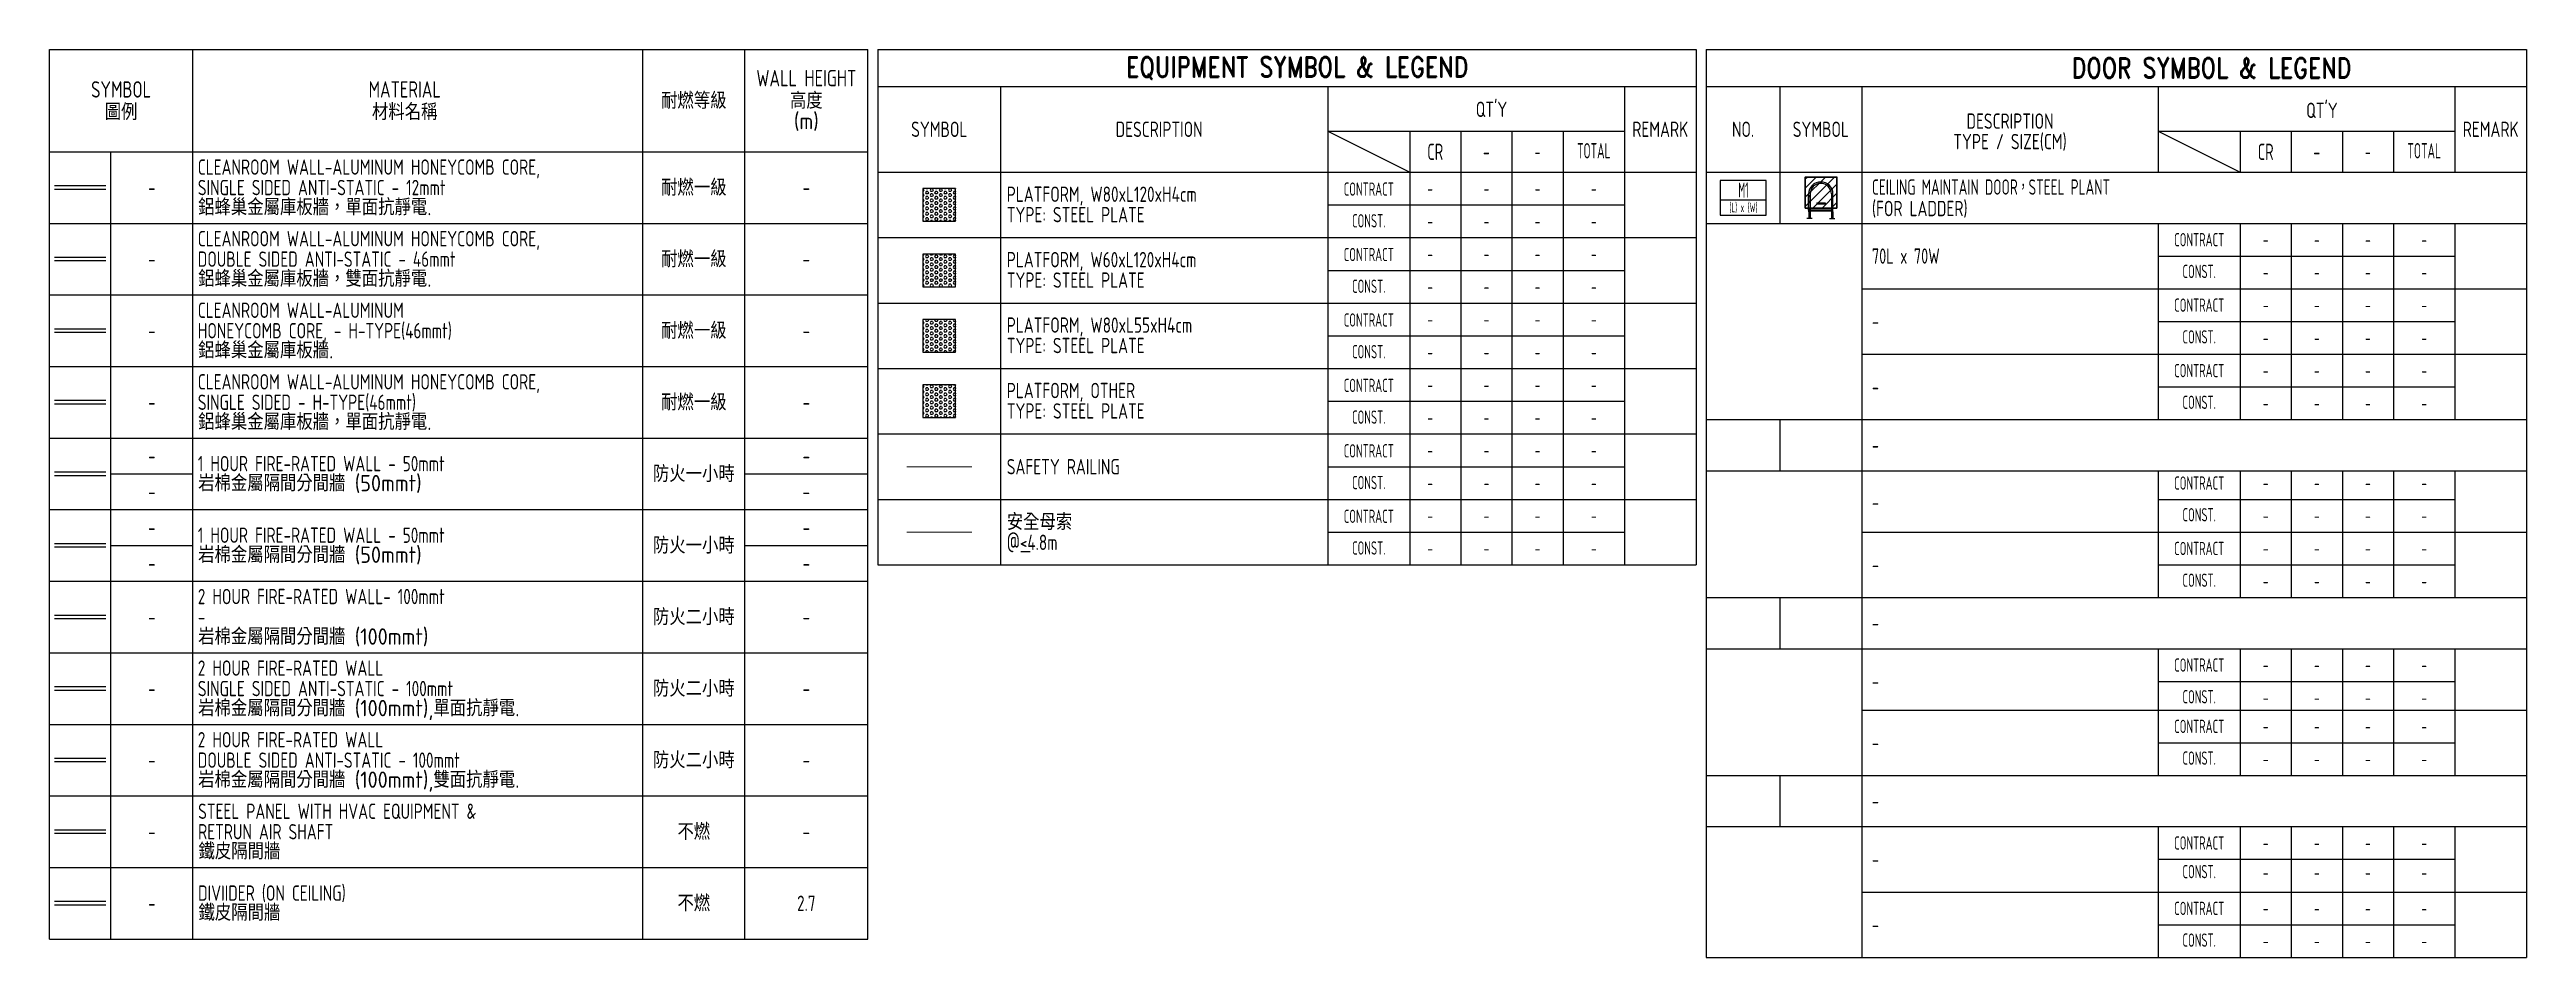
# Model space of a CAD drawing. Extents: x 73996 to 686888, y -9729 to 263202.
# Drawn here: x 565788 to 686888, y 212243 to 256643 of the extents above; entities that cross this region are included whole.
import ezdxf
from ezdxf.enums import TextEntityAlignment as Align

# ---------------------------------------------------------------- set-up
doc = ezdxf.new("R2010")
doc.units = 0
doc.header["$LTSCALE"] = 20
for name, color, linetype in [('A FAB_Handrail', 30, 'BATTING2'), ('A-CAT-80x120_FAB A', 213, 'Continuous'), ('A-CAT-80x55_FAB A', 133, 'Continuous'), ('A-CAT-Other_FAB A', 165, 'Continuous'), ('A-CAT-W60xL120', 150, 'Continuous'), ('a-DIVIDER-D1', 90, 'Continuous'), ('A-hurdle', 10, 'FENCELINE1'), ('A-W-2F', 244, 'Continuous'), ('A-W-D-2F', 30, 'Continuous'), ('a-w-d-P2', 140, 'Continuous'), ('A-W-DCC-D2', 200, 'Continuous'), ('A-W-P3', 24, 'Continuous'), ('A-W-R1', 190, 'Continuous'), ('A-W-S-2F', 184, 'Continuous'), ('a-W-s-P1', 106, 'Continuous'), ('a-W-s-P4', 154, 'Continuous'), ('A-W-Ss1', 191, 'Continuous'), ('DOOR-TXT_B', 3, 'Continuous'), ('Lad-Door', 160, 'Continuous'), ('NOTEFORM', 5, 'Continuous'), ('NOTEFORM-1', 2, 'Continuous'), ('NOTETEXT', 4, 'Continuous'), ('NOTETEXT-Const.', 4, 'Continuous'), ('NOTETEXT-RFP', 1, 'Continuous')]:
    doc.layers.add(name, color=color, linetype=linetype)
doc.styles.add('AA-TXT', font='isocp.shx', dxfattribs={"width": 0.8, "bigfont": 'chineset.shx'})
doc.styles.add('ROMAND', font='romand.shx', dxfattribs={"height": 5, "bigfont": 'chineset.shx'})
doc.linetypes.add('BATTING2', pattern='A,5e-05,-0.05,[134,ltypeshp.shx,S=0.05,R=0,X=-0.05,Y=0],-0.1,[134,ltypeshp.shx,S=0.05,R=180,X=0.05,Y=0],-0.05', length=0.20005)
doc.linetypes.add('FENCELINE1', pattern='A,0.25,-0.1,[133,ltypeshp.shx,S=0.1,R=0,X=-0.1,Y=0],-0.1,1', length=1.45)

msp = doc.modelspace()

# ---------------------------------------------------------------- texts
at = {"layer": 'NOTETEXT', "style": 'AA-TXT', "width": 0.8}
for s, p in [('WALL HEIGHT', (602788, 255243)), ('SYMBOL', (569288, 254693)), ('MATERIAL', (583154, 254693))]:
    msp.add_text(s, height=800, dxfattribs=at).set_placement(p, align=Align.MIDDLE_CENTER)
at = {"layer": 'NOTETEXT'}
for s, height, style, width, p in [('EQUIPMENT SYMBOL & LEGEND', 1000, 'ROMAND', 0.8, (626788, 255743)), ('DOOR SYMBOL & LEGEND', 1000, 'ROMAND', 0.8, (671488, 255743)), ('SYMBOL', 750, 'AA-TXT', 0.8, (609288, 252743)), ('DESCRIPTION', 750, 'AA-TXT', 0.8, (620038, 252743)), ("QT'Y", 750, 'AA-TXT', 0.8, (636288, 253793)), ('REMARK', 750, 'AA-TXT', 0.8, (644538, 252743)), ('NO.', 750, 'AA-TXT', 0.8, (648588, 252743)), ('SYMBOL', 750, 'AA-TXT', 0.8, (652388, 252743)), ('DESCRIPTION', 750, 'AA-TXT', 0.8, (661638, 253143)), ("QT'Y", 750, 'AA-TXT', 0.8, (676888, 253743)), ('REMARK', 750, 'AA-TXT', 0.8, (685138, 252743)), ('CR', 800, 'AA-TXT', 0.7, (633538, 251643)), ('TOTAL', 750, 'AA-TXT', 0.6, (641288, 251693)), ('TYPE / SIZE(CM)', 750, 'AA-TXT', 0.8, (661638, 252143)), ('CR', 800, 'AA-TXT', 0.7, (674138, 251643)), ('TOTAL', 750, 'AA-TXT', 0.6, (681888, 251693)), ('-', 800, 'AA-TXT', 0.7, (636038, 251643)), ('-', 750, 'AA-TXT', 0.6, (638538, 251643)), ('-', 800, 'AA-TXT', 0.7, (676638, 251643)), ('-', 750, 'AA-TXT', 0.6, (679138, 251643)), ('-', 750, 'AA-TXT', 0.8, (570788, 249893)), ('-', 750, 'AA-TXT', 0.8, (602788, 249893)), ('CONTRACT', 650, 'AA-TXT', 0.65, (630288, 249818)), ('CONTRACT', 650, 'AA-TXT', 0.65, (630288, 249818)), ('CONST.', 650, 'AA-TXT', 0.65, (630288, 248268)), ('CONTRACT', 650, 'AA-TXT', 0.65, (670888, 247343)), ('-', 750, 'AA-TXT', 0.8, (570788, 246393)), ('-', 750, 'AA-TXT', 0.8, (602788, 246393)), ('CONTRACT', 650, 'AA-TXT', 0.65, (630288, 246618)), ('CONST.', 650, 'AA-TXT', 0.65, (670888, 245793)), ('CONST.', 650, 'AA-TXT', 0.65, (630288, 245068)), ('CONTRACT', 650, 'AA-TXT', 0.65, (630288, 243418)), ('CONTRACT', 650, 'AA-TXT', 0.65, (670888, 244143)), ('-', 750, 'AA-TXT', 0.8, (570788, 242893)), ('-', 750, 'AA-TXT', 0.8, (602788, 242893)), ('CONST.', 650, 'AA-TXT', 0.65, (670888, 242593)), ('CONST.', 650, 'AA-TXT', 0.65, (630288, 241868)), ('CONTRACT', 650, 'AA-TXT', 0.65, (670888, 240943)), ('CONTRACT', 650, 'AA-TXT', 0.65, (630288, 240218)), ('CONTRACT', 650, 'AA-TXT', 0.65, (630288, 240218)), ('-', 750, 'AA-TXT', 0.8, (570788, 239393)), ('-', 750, 'AA-TXT', 0.8, (602788, 239393)), ('CONST.', 650, 'AA-TXT', 0.65, (630288, 238668)), ('CONST.', 650, 'AA-TXT', 0.65, (670888, 239393)), ('-', 750, 'AA-TXT', 0.8, (570788, 236768)), ('-', 750, 'AA-TXT', 0.8, (602788, 236768)), ('CONTRACT', 650, 'AA-TXT', 0.65, (630288, 237018)), ('-', 750, 'AA-TXT', 0.8, (570788, 235018)), ('-', 750, 'AA-TXT', 0.8, (602788, 235018)), ('CONST.', 650, 'AA-TXT', 0.65, (630288, 235468)), ('CONTRACT', 650, 'AA-TXT', 0.65, (670888, 235443)), ('CONTRACT', 650, 'AA-TXT', 0.65, (630288, 233818)), ('CONST.', 650, 'AA-TXT', 0.65, (670888, 233893)), ('-', 750, 'AA-TXT', 0.8, (570788, 233268)), ('-', 750, 'AA-TXT', 0.8, (602788, 233268)), ('CONST.', 650, 'AA-TXT', 0.65, (630288, 232268)), ('CONTRACT', 650, 'AA-TXT', 0.65, (670888, 232243)), ('-', 750, 'AA-TXT', 0.8, (570788, 231518)), ('-', 750, 'AA-TXT', 0.8, (602788, 231518)), ('CONST.', 650, 'AA-TXT', 0.65, (670888, 230693)), ('-', 750, 'AA-TXT', 0.8, (570788, 228893)), ('-', 750, 'AA-TXT', 0.8, (602788, 228893)), ('CONTRACT', 650, 'AA-TXT', 0.65, (670888, 226543)), ('-', 750, 'AA-TXT', 0.8, (570788, 225393)), ('-', 750, 'AA-TXT', 0.8, (602788, 225393)), ('CONST.', 650, 'AA-TXT', 0.65, (670888, 224993)), ('CONTRACT', 650, 'AA-TXT', 0.65, (670888, 223543)), ('-', 750, 'AA-TXT', 0.8, (570788, 221893)), ('-', 750, 'AA-TXT', 0.8, (602788, 221893)), ('CONST.', 650, 'AA-TXT', 0.65, (670888, 221993)), ('-', 750, 'AA-TXT', 0.8, (570788, 218393)), ('-', 750, 'AA-TXT', 0.8, (602788, 218393)), ('CONTRACT', 650, 'AA-TXT', 0.65, (670888, 217843)), ('CONST.', 650, 'AA-TXT', 0.65, (670888, 216443)), ('-', 750, 'AA-TXT', 0.8, (570788, 214893)), ('2.7', 750, 'AA-TXT', 0.8, (602788, 214893)), ('CONTRACT', 650, 'AA-TXT', 0.65, (670888, 214643)), ('CONST.', 650, 'AA-TXT', 0.65, (670888, 213093))]:
    msp.add_text(s, height=height, dxfattribs=dict(at, style=style, width=width)).set_placement(p, align=Align.MIDDLE)
at = {"layer": 'NOTETEXT', "style": 'AA-TXT'}
for s, p in [('耐燃等級', (597288, 254143)), ('高度', (602788, 254143)), ('圖例', (569288, 253593)), ('材料名稱', (583154, 253593)), ('(m)', (602788, 253143)), ('耐燃一級', (597288, 249893)), ('耐燃一級', (597288, 246393)), ('耐燃一級', (597288, 242893)), ('耐燃一級', (597288, 239393)), ('防火一小時', (597288, 235893)), ('防火一小時', (597288, 232393)), ('防火二小時', (597288, 228893)), ('防火二小時', (597288, 225393)), ('防火二小時', (597288, 221893)), ('不燃', (597288, 218393)), ('不燃', (597288, 214893))]:
    msp.add_text(s, height=800, dxfattribs=at).set_placement(p, align=Align.MIDDLE_CENTER)
for s, width, p in [('CLEANROOM WALL-ALUMINUM HONEYCOMB CORE,', 0.8, (573038, 250893)), ('SINGLE SIDED ANTI-STATIC - 12mmt', 0.8, (573038, 249893)), ('PLATFORM, W80xL120xH4cm', 0.8, (612588, 249568)), ('CEILING MAINTAIN DOOR，STEEL PLANT', 0.7, (654888, 249918)), ('TYPE: STEEL PLATE', 0.8, (612588, 248568)), ('(FOR LADDER)', 0.8, (654888, 248868)), ('CLEANROOM WALL-ALUMINUM HONEYCOMB CORE,', 0.8, (573038, 247393)), ('DOUBLE SIDED ANTI-STATIC - 46mmt', 0.8, (573038, 246393)), ('PLATFORM, W60xL120xH4cm', 0.8, (612588, 246368)), ('70L x 70W', 0.75, (654888, 246543)), ('TYPE: STEEL PLATE', 0.8, (612588, 245368)), ('CLEANROOM WALL-ALUMINUM ', 0.8, (573038, 243893)), ('PLATFORM, W80xL55xH4cm', 0.8, (612588, 243168)), ('HONEYCOMB CORE, - H-TYPE(46mmt)', 0.8, (573038, 242893)), ('TYPE: STEEL PLATE', 0.8, (612588, 242168)), ('-', 0.75, (654888, 243343)), ('SINGLE SIDED - H-TYPE(46mmt)', 0.8, (573038, 239393)), ('CLEANROOM WALL-ALUMINUM HONEYCOMB CORE,', 0.8, (573038, 240393)), ('PLATFORM, OTHER', 0.8, (612588, 239968)), ('-', 0.75, (654888, 240143)), ('TYPE: STEEL PLATE', 0.8, (612588, 238968)), ('1 HOUR FIRE-RATED WALL - 50mmt', 0.8, (573038, 236393)), ('SAFETY RAILING', 0.8, (612588, 236243)), ('-', 0.75, (654888, 237293)), ('-', 0.75, (654888, 234493)), ('1 HOUR FIRE-RATED WALL - 50mmt', 0.8, (573038, 232893)), ('@<4.8m', 0.8, (612588, 232543)), ('-', 0.75, (654888, 231443)), ('2 HOUR FIRE-RATED WALL- 100mmt', 0.8, (573038, 229893)), ('-', 0.8, (573038, 228893)), ('-', 0.75, (654888, 228593)), ('2 HOUR FIRE-RATED WALL', 0.8, (573038, 226393)), ('SINGLE SIDED ANTI-STATIC - 100mmt', 0.8, (573038, 225393)), ('-', 0.75, (654888, 225743)), ('2 HOUR FIRE-RATED WALL', 0.8, (573038, 222893)), ('DOUBLE SIDED ANTI-STATIC - 100mmt', 0.8, (573038, 221893)), ('-', 0.75, (654888, 222743)), ('STEEL PANEL WITH HVAC EQUIPMENT &', 0.8, (573054, 219393)), ('-', 0.75, (654888, 219893)), ('RETRUN AIR SHAFT', 0.8, (573054, 218393)), ('-', 0.75, (654888, 217043)), ('DIVIIDER (ON CEILING)', 0.8, (573054, 215393)), ('-', 0.75, (654888, 213843))]:
    msp.add_text(s, height=750, dxfattribs=dict(at, width=width)).set_placement(p, align=Align.MIDDLE_LEFT)
for s, p in [('鋁蜂巢金屬庫板牆，單面抗靜電.', (573054, 248938)), ('鋁蜂巢金屬庫板牆，雙面抗靜電.', (573054, 245438)), ('鋁蜂巢金屬庫板牆.', (573054, 241938)), ('鋁蜂巢金屬庫板牆，單面抗靜電.', (573054, 238438)), ('岩棉金屬隔間分間牆 (50mmt)', (573054, 235438)), ('安全母索', (612588, 233543)), ('岩棉金屬隔間分間牆 (50mmt)', (573054, 231938)), ('岩棉金屬隔間分間牆 (100mmt)', (573054, 227938)), ('岩棉金屬隔間分間牆 (100mmt),單面抗靜電.', (573054, 224438)), ('岩棉金屬隔間分間牆 (100mmt),雙面抗靜電.', (573054, 220938)), ('鐵皮隔間牆', (573070, 217438)), ('鐵皮隔間牆', (573070, 214438))]:
    msp.add_text(s, height=800, dxfattribs=at).set_placement(p, align=Align.MIDDLE_LEFT)
at = {"layer": 'NOTETEXT-Const.', "style": 'AA-TXT', "width": 0.7}
for p in [(633288, 248243), (636038, 248243), (638538, 248243), (641288, 248243), (633288, 245043), (636038, 245043), (638538, 245043), (641288, 245043), (674138, 245743), (676638, 245743), (679138, 245743), (681888, 245743), (674138, 242543), (676638, 242543), (679138, 242543), (681888, 242543), (633288, 241843), (636038, 241843), (638538, 241843), (641288, 241843), (633288, 238643), (636038, 238643), (638538, 238643), (641288, 238643), (674138, 239343), (676638, 239343), (679138, 239343), (681888, 239343), (633288, 235443), (636038, 235443), (638538, 235443), (641288, 235443), (674138, 233843), (676638, 233843), (679138, 233843), (681888, 233843), (633288, 232243), (636038, 232243), (638538, 232243), (641288, 232243), (674138, 230643), (676638, 230643), (679138, 230643), (681888, 230643), (674138, 224943), (676638, 224943), (679138, 224943), (681888, 224943), (674138, 221943), (676638, 221943), (679138, 221943), (681888, 221943), (674138, 216393), (676638, 216393), (679138, 216393), (681888, 216393), (674138, 213043), (676638, 213043), (679138, 213043), (681888, 213043)]:
    msp.add_text('-', height=650, dxfattribs=at).set_placement(p, align=Align.MIDDLE)
at = {"layer": 'NOTETEXT-RFP', "style": 'AA-TXT', "width": 0.7}
for p in [(633288, 249843), (636038, 249843), (638538, 249843), (641288, 249843), (674138, 247343), (676638, 247343), (679138, 247343), (681888, 247343), (633288, 246643), (636038, 246643), (638538, 246643), (641288, 246643), (674138, 244143), (676638, 244143), (679138, 244143), (681888, 244143), (633288, 243443), (636038, 243443), (638538, 243443), (641288, 243443), (633288, 240243), (636038, 240243), (638538, 240243), (641288, 240243), (674138, 240943), (676638, 240943), (679138, 240943), (681888, 240943), (633288, 237043), (636038, 237043), (638538, 237043), (641288, 237043), (674138, 235443), (676638, 235443), (679138, 235443), (681888, 235443), (633288, 233843), (636038, 233843), (638538, 233843), (641288, 233843), (674138, 232243), (676638, 232243), (679138, 232243), (681888, 232243), (674138, 226543), (676638, 226543), (679138, 226543), (681888, 226543), (674138, 223543), (676638, 223543), (679138, 223543), (681888, 223543), (674138, 217843), (676638, 217843), (679138, 217843), (681888, 217843), (674138, 214643), (676638, 214643), (679138, 214643), (681888, 214643)]:
    msp.add_text('-', height=650, dxfattribs=at).set_placement(p, align=Align.MIDDLE)

# ---------------------------------------------------------------- blocks, each defined once
blk = doc.blocks.new('DOOR-MARK')
for p, q in [((2.95, 2.5), (-3.05, 2.5)), ((-3.05, 2.5), (-3.05, 0)), ((-3.05, 0), (-3.05, -2)), ((2.95, 0), (2.95, 2.5)), ((2.95, -2), (2.95, 0)), ((-3.05, -2), (2.95, -2))]:
    blk.add_line(p, q)
at = {"color": 2}
blk.add_line((-3.05, 0), (2.95, 0), dxfattribs=at)
at = {"style": 'AA-TXT', "width": 0.5}
blk.add_attdef('NO.', text='', height=2, dxfattribs=at).set_placement((0, 1.25), align=Align.MIDDLE)
at = {"color": 1, "style": 'AA-TXT', "width": 0.45}
blk.add_attdef('120+180x300', text='', height=1.25, dxfattribs=at).set_placement((0, -1), align=Align.MIDDLE)
blk = doc.blocks.new('LAD-1')
at = {"layer": 'Lad-Door'}
h = blk.add_hatch(dxfattribs=at)
h.set_pattern_fill('ANSI31', color=256, scale=5, angle=90, style=0)
h.set_pattern_definition([(135, (-12160, -3829.884), (-11.22532, -11.22532), [])])
h.paths.add_polyline_path([(-101.3, -37.9), (-101.3, 38.5), (-25.8, 38.5), (-25.8, -37.9)])
at = {"color": 0}
for p, q in [((-86.2, 1.7), (-90, 1.7)), ((-79.5, 17.4), (-82.2, 20.1)), ((-77.4, 19.5), (-80.1, 22.2)), ((-16.8, 29.8), (-60.2, 29.8)), ((-60.2, 26), (-16.8, 26)), ((-56.1, 26), (-56.1, 29.8)), ((-53.1, 26), (-53.1, 29.8)), ((-41.8, 26), (-41.8, 29.8)), ((-41.8, 26), (-41.8, 29.8)), ((-38.8, 26), (-38.8, 29.8)), ((-24.8, 26), (-24.8, 29.8)), ((-24.8, 29.8), (-16.8, 26)), ((-16.8, 29.8), (-24.8, 26)), ((-20.5, 26), (-20.5, -26)), ((-18, 26), (-18, -26)), ((-16.8, 26), (-16.8, 29.8)), ((-16.8, 29.3), (-0.6, 29.3)), ((-16.8, 26.3), (-0.6, 26.3)), ((-0.6, 34.5), (0, 34.5)), ((-0.6, 21.5), (-0.6, 34.5)), ((-0.6, 25.5), (-0.6, 30.5)), ((-0.6, 21.5), (0, 21.5)), ((0, 21.5), (0, 34.5)), ((-86.2, -1.3), (-90, -1.3)), ((-79.8, -17.1), (-82.5, -19.8)), ((-77.7, -19.3), (-80.4, -22)), ((-60.2, -26), (-16.8, -26)), ((-20.5, -29.8), (-60.2, -29.8)), ((-58.2, -29.8), (-16.8, -29.8)), ((-56.1, -26), (-56.1, -29.8)), ((-53.1, -26), (-53.1, -29.8)), ((-41.8, -26), (-41.8, -29.8)), ((-41.8, -26), (-41.8, -29.8)), ((-38.8, -26), (-38.8, -29.8)), ((-24.8, -29.8), (-24.8, -26)), ((-24.8, -26), (-16.8, -29.8)), ((-16.8, -26), (-24.8, -29.8)), ((-16.8, -29.8), (-16.8, -26)), ((-16.8, -26.3), (-0.6, -26.3)), ((-16.8, -29.3), (-0.6, -29.3)), ((-0.6, -21.5), (0, -21.5)), ((-0.6, -21.5), (-0.6, -34.5)), ((-0.6, -25.5), (-0.6, -30.5)), ((-0.6, -34.5), (0, -34.5)), ((0, -21.5), (0, -34.5))]:
    blk.add_line(p, q, dxfattribs=at)
for radius in [29.8, 26]:
    blk.add_arc((-60.2, 0), radius, 90, 270, dxfattribs=at)
at = {"layer": 'Lad-Door'}
for p, q in [((-101.8, -38.4), (-101.8, 39)), ((-101.8, 39), (-25.3, 39)), ((-101.8, 19.8), (-101.8, 29.8)), ((-101.8, 29.8), (-101, 29.8)), ((-101.8, 24.8), (-101, 24.8)), ((-101.8, 19.8), (-101, 19.8)), ((-101, 19.8), (-101, 29.8)), ((-38.4, -9.7), (-38.4, 10.3)), ((-38.4, 10.3), (-36.4, 10.3)), ((-38.4, 0.3), (-36.4, 0.3)), ((-36.4, -9.7), (-36.4, 10.3)), ((-25.3, -38.4), (-25.3, 39)), ((-101.8, -33.2), (-101.8, -23.2)), ((-101.8, -23.2), (-101, -23.2)), ((-101.8, -28.2), (-101, -28.2)), ((-101.8, -33.2), (-101, -33.2)), ((-101.8, -38.4), (-25.3, -38.4)), ((-101, -33.2), (-101, -23.2)), ((-38.4, -9.7), (-36.4, -9.7))]:
    blk.add_line(p, q, dxfattribs=at)
blk.add_lwpolyline([(-101.3, -37.9), (-101.3, 38.5), (-25.8, 38.5), (-25.8, -37.9)], close=True, dxfattribs=at)
blk = doc.blocks.new('*U10')
h = blk.add_hatch()
h.set_pattern_fill('HEX', color=256, scale=30, angle=270, style=0)
h.set_pattern_definition([(270, (-190, -377.499), (6.49519, -1e-15), [3.75, -7.5]), (30, (-190, -377.499), (-3.247595, 5.625), [3.75, -7.5]), (330, (-190, -381.249), (3.247595, 5.625), [3.75, -7.5])])
h.paths.add_polyline_path([(0, 80), (0, 0), (80, 0), (80, 75), (80, 75), (80, 80)])
blk.add_lwpolyline([(0, 80), (0, 0), (80, 0), (80, 75), (80, 75), (80, 80), (0, 80)])

# ---------------------------------------------------------------- linework, layer by layer
at = {"layer": 'A FAB_Handrail', "ltscale": 0.5, "const_width": 50}
msp.add_lwpolyline([(607688, 233043), (610888, 233043)], dxfattribs=at)
at = {"layer": 'a-DIVIDER-D1', "ltscale": 0.2}
for p, q in [((566038, 214989), (568538, 214989)), ((566038, 214820), (568538, 214820))]:
    msp.add_line(p, q, dxfattribs=at)
at = {"layer": 'A-hurdle', "ltscale": 0.5, "const_width": 50}
msp.add_lwpolyline([(607688, 236243), (610888, 236243)], dxfattribs=at)
at = {"layer": 'A-W-2F', "ltscale": 0.2}
for p, q in [((566038, 228989), (568538, 228989)), ((566038, 228820), (568538, 228820))]:
    msp.add_line(p, q, dxfattribs=at)
at = {"layer": 'A-W-D-2F', "ltscale": 0.2}
for p, q in [((566038, 221989), (568538, 221989)), ((566038, 221820), (568538, 221820))]:
    msp.add_line(p, q, dxfattribs=at)
at = {"layer": 'a-w-d-P2'}
for p, q in [((566038, 246489), (568538, 246489)), ((566038, 246320), (568538, 246320))]:
    msp.add_line(p, q, dxfattribs=at)
at = {"layer": 'A-W-DCC-D2', "ltscale": 0.2}
for p, q in [((566038, 218489), (568538, 218489)), ((566038, 218320), (568538, 218320))]:
    msp.add_line(p, q, dxfattribs=at)
at = {"layer": 'A-W-P3'}
for p, q in [((566038, 242989), (568538, 242989)), ((566038, 242820), (568538, 242820))]:
    msp.add_line(p, q, dxfattribs=at)
at = {"layer": 'A-W-R1', "ltscale": 0.2}
for p, q in [((566038, 235989), (568538, 235989)), ((566038, 235820), (568538, 235820))]:
    msp.add_line(p, q, dxfattribs=at)
at = {"layer": 'A-W-S-2F', "ltscale": 0.2}
for p, q in [((566038, 225489), (568538, 225489)), ((566038, 225320), (568538, 225320))]:
    msp.add_line(p, q, dxfattribs=at)
at = {"layer": 'a-W-s-P1'}
for p, q in [((566038, 249989), (568538, 249989)), ((566038, 249820), (568538, 249820))]:
    msp.add_line(p, q, dxfattribs=at)
at = {"layer": 'a-W-s-P4'}
for p, q in [((566038, 239489), (568538, 239489)), ((566038, 239320), (568538, 239320))]:
    msp.add_line(p, q, dxfattribs=at)
at = {"layer": 'A-W-Ss1', "ltscale": 0.2}
for p, q in [((566038, 232489), (568538, 232489)), ((566038, 232320), (568538, 232320))]:
    msp.add_line(p, q, dxfattribs=at)
at = {"layer": 'NOTEFORM'}
for p, q in [((565788, 213143), (565788, 256643)), ((565788, 256643), (605788, 256643)), ((572788, 213143), (572788, 256643)), ((594788, 213143), (594788, 256643)), ((599788, 213143), (599788, 256643)), ((605788, 213143), (605788, 256643)), ((606288, 256643), (606288, 231443)), ((606288, 256643), (646288, 256643)), ((646288, 256643), (646288, 231443)), ((646788, 256643), (646788, 212243)), ((646788, 256643), (686888, 256643)), ((686888, 256643), (686888, 212243)), ((606288, 254843), (646288, 254843)), ((612288, 254843), (612288, 231443)), ((628288, 254843), (628288, 231443)), ((642788, 254843), (642788, 231443)), ((646788, 254843), (686888, 254843)), ((650388, 254843), (650388, 248143)), ((654388, 254843), (654388, 212243)), ((668888, 254843), (668888, 250643)), ((683388, 254843), (683388, 250643)), ((628288, 252643), (642788, 252643)), ((632288, 252643), (632288, 231443)), ((634788, 252643), (634788, 231443)), ((637288, 252643), (637288, 231443)), ((639788, 252643), (639788, 231443)), ((668888, 252643), (683388, 252643)), ((672888, 252643), (672888, 250643)), ((675388, 252643), (675388, 250643)), ((677888, 252643), (677888, 250643)), ((680388, 252643), (680388, 250643)), ((565788, 251643), (605788, 251643)), ((568788, 213143), (568788, 251643)), ((606288, 250643), (646288, 250643)), ((646788, 250643), (686888, 250643)), ((565788, 248143), (605788, 248143)), ((646788, 248143), (686888, 248143)), ((668888, 248143), (668888, 238543)), ((672888, 248143), (672888, 238543)), ((675388, 248143), (675388, 238543)), ((677888, 248143), (677888, 238543)), ((680388, 248143), (680388, 238543)), ((683388, 248143), (683388, 238543)), ((565788, 244643), (605788, 244643)), ((565788, 241143), (605788, 241143)), ((565788, 237643), (605788, 237643)), ((646788, 238543), (686888, 238543)), ((650388, 238543), (650388, 236043)), ((646788, 236043), (686888, 236043)), ((668888, 236043), (668888, 229843)), ((672888, 236043), (672888, 229843)), ((675388, 236043), (675388, 229843)), ((677888, 236043), (677888, 229843)), ((680388, 236043), (680388, 229843)), ((683388, 236043), (683388, 229843)), ((565788, 234143), (605788, 234143)), ((606288, 231443), (646288, 231443)), ((565788, 230643), (605788, 230643)), ((646788, 229843), (686888, 229843)), ((650388, 229843), (650388, 227343)), ((565788, 227143), (605788, 227143)), ((646788, 227343), (686888, 227343)), ((668888, 227343), (668888, 221143)), ((672888, 227343), (672888, 221143)), ((675388, 227343), (675388, 221143)), ((677888, 227343), (677888, 221143)), ((680388, 227343), (680388, 221143)), ((683388, 227343), (683388, 221143)), ((565788, 223643), (605788, 223643)), ((646788, 221143), (686888, 221143)), ((650388, 221143), (650388, 218643)), ((565788, 220143), (605788, 220143)), ((646788, 218643), (686888, 218643)), ((668888, 218643), (668888, 212243)), ((672888, 218643), (672888, 212243)), ((675388, 218643), (675388, 212243)), ((677888, 218643), (677888, 212243)), ((680388, 218643), (680388, 212243)), ((683388, 218643), (683388, 212243)), ((565788, 216643), (605788, 216643)), ((565788, 213143), (605788, 213143)), ((646788, 212243), (686888, 212243))]:
    msp.add_line(p, q, dxfattribs=at)
at = {"layer": 'NOTEFORM-1'}
for p, q in [((628288, 252643), (632288, 250643)), ((668888, 252643), (672888, 250643)), ((628288, 249043), (642788, 249043)), ((628288, 245843), (642788, 245843)), ((668888, 246543), (683388, 246543)), ((628288, 242643), (642788, 242643)), ((668888, 243343), (683388, 243343)), ((668888, 240143), (683388, 240143)), ((628288, 239443), (642788, 239443)), ((628288, 236243), (642788, 236243)), ((568788, 235893), (572788, 235893)), ((599788, 235893), (605788, 235893)), ((668888, 234643), (683388, 234643)), ((628288, 233043), (642788, 233043)), ((568788, 232393), (572788, 232393)), ((599788, 232393), (605788, 232393)), ((668888, 231443), (683388, 231443)), ((668888, 225743), (683388, 225743)), ((668888, 222743), (683388, 222743)), ((668888, 217043), (683388, 217043)), ((668888, 213843), (683388, 213843))]:
    msp.add_line(p, q, dxfattribs=at)
at = {"layer": 'NOTEFORM-1', "color": 4}
for p, q in [((606288, 247443), (646288, 247443)), ((654388, 244943), (686888, 244943)), ((606288, 244243), (646288, 244243)), ((606288, 241043), (646288, 241043)), ((654388, 241743), (686888, 241743)), ((606288, 237843), (646288, 237843)), ((606288, 234643), (646288, 234643)), ((654388, 233043), (686888, 233043)), ((654388, 224343), (686888, 224343)), ((654388, 215443), (686888, 215443))]:
    msp.add_line(p, q, dxfattribs=at)
at = {"layer": 'NOTETEXT'}
msp.add_line((613273, 232091), (613733, 232091), dxfattribs=at)

# ---------------------------------------------------------------- block references
at = {"layer": 'A-CAT-80x120_FAB A', "xscale": 20, "yscale": 20, "zscale": 20, "rotation": 270}
msp.add_blockref('*U10', (608488, 249843), dxfattribs=at)
at = {"layer": 'A-CAT-80x55_FAB A', "xscale": 20, "yscale": 20, "zscale": 20, "rotation": 270}
msp.add_blockref('*U10', (608488, 243443), dxfattribs=at)
at = {"layer": 'A-CAT-Other_FAB A', "xscale": 20, "yscale": 20, "zscale": 20, "rotation": 270}
msp.add_blockref('*U10', (608488, 240243), dxfattribs=at)
at = {"layer": 'A-CAT-W60xL120', "xscale": 20, "yscale": 20, "zscale": 20, "rotation": 270}
msp.add_blockref('*U10', (608488, 246643), dxfattribs=at)
at = {"layer": 'NOTETEXT'}
ref = msp.add_blockref('DOOR-MARK', (648607, 249299), dxfattribs=dict(at, xscale=375, yscale=375, zscale=375))
ref.add_attrib('SIZE', '(L) x (W)', dxfattribs={"layer": 'DOOR-TXT_B', "color": 1, "height": 468.8, "style": 'AA-TXT', "width": 0.5}).set_placement((648607, 248924), align=Align.MIDDLE)
ref.add_attrib('NO.', 'M1', dxfattribs={"layer": 'DOOR-TXT_B', "height": 750, "style": 'AA-TXT', "width": 0.5}).set_placement((648607, 249768), align=Align.MIDDLE)
at = {"layer": 'NOTETEXT', "color": 15, "xscale": 20, "yscale": 20, "zscale": 20, "rotation": 270}
msp.add_blockref('LAD-1', (652388, 248375), dxfattribs=at)

msp.set_redraw_order([(e.dxf.handle, doc.entitydb.next_handle()) for e in msp.query("TEXT MTEXT ATTDEF DIMENSION ARC_DIMENSION")])  # texts and dimensions are drawn at this point

doc.saveas('drawing.dxf')
